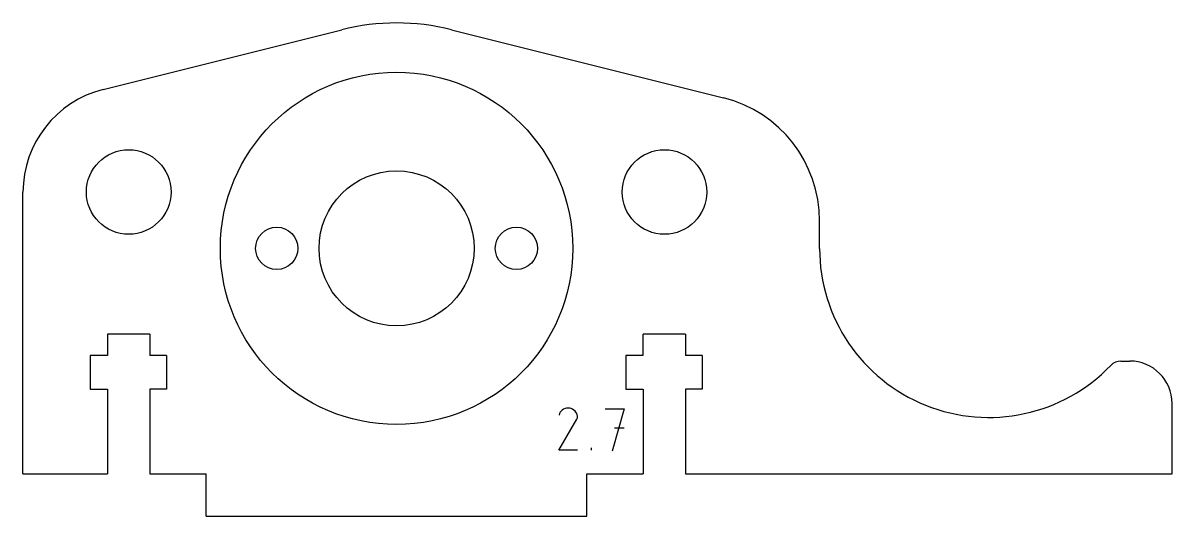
# Model space of a CAD drawing. Header units: millimetres. Extents: x -433 to 1405, y -416 to 1030.
# Drawn here: x 273.5 to 355, y -219 to -184 of the extents above; entities that cross this region are included whole.
import ezdxf

# ---------------------------------------------------------------- set-up
doc = ezdxf.new("R2010")
doc.units = ezdxf.units.MM
doc.layers.get('0').update_dxf_attribs({"lineweight": 25, "true_color": 0xffffff})

msp = doc.modelspace()

# ---------------------------------------------------------------- linework, layer by layer
for p, q in [((279.176, -188.725), (296.109, -184.48)), ((303.891, -184.48), (323.188, -189.318)), ((273.5, -216), (273.5, -196)), ((330, -200), (330, -198.048)), ((279.5, -206.1), (279.5, -207.6)), ((282.5, -206.1), (279.5, -206.1)), ((282.5, -206.1), (282.5, -207.6)), ((317.471, -206.1), (317.471, -207.6)), ((320.5, -206.1), (317.5, -206.1)), ((320.5, -206.1), (320.5, -207.6)), ((279.5, -207.6), (278.27, -207.6)), ((278.27, -207.6), (278.27, -210)), ((283.67, -207.6), (282.5, -207.6)), ((283.67, -207.6), (283.67, -210)), ((317.471, -207.6), (316.271, -207.6)), ((316.271, -207.6), (316.271, -210)), ((321.67, -207.6), (320.5, -207.6)), ((321.67, -207.6), (321.67, -210)), ((351.381, -208), (352, -208)), ((278.27, -210), (279.5, -210)), ((279.5, -210), (279.5, -216)), ((282.5, -210), (282.5, -216)), ((283.67, -210), (282.5, -210)), ((316.271, -210), (317.471, -210)), ((317.5, -210), (317.5, -216)), ((320.5, -210), (320.5, -216)), ((321.671, -210), (320.5, -210)), ((355, -216), (355, -211)), ((273.5, -216), (279.5, -216)), ((282.5, -216), (286.5, -216)), ((286.5, -219), (286.5, -216)), ((313.5, -216), (317.5, -216)), ((313.5, -219), (313.5, -216)), ((320.5, -216), (326.5, -216)), ((320.5, -216), (355, -216)), ((286.5, -219), (313.5, -219))]:
    msp.add_line(p, q)
at = {"color": 5, "true_color": 0x0000ff}
for p, q in [((312.812, -211.833), (312.812, -211.833)), ((314.8, -211.4), (316.133, -211.4)), ((316.133, -211.4), (315.3, -214.4)), ((311.5, -214.333), (312.788, -212.118)), ((312.788, -212.118), (312.788, -212.118)), ((315.467, -212.733), (316.133, -212.733)), ((312.833, -214.333), (311.5, -214.333)), ((313.833, -214.333), (313.833, -214.167))]:
    msp.add_line(p, q, dxfattribs=at)
msp.add_circle((300, -200), 12.5, dxfattribs=at)
for centre, radius in [((281, -196), 3), ((319, -196), 3), ((300, -200), 5.5), ((291.5, -200), 1.5), ((308.5, -200), 1.5)]:
    msp.add_circle(centre, radius)
for centre, radius, start, end in [((300, -200), 16, 75.92683, 104.07317), ((281, -196), 7.5, 104.07317, 180), ((321, -198.048), 9, 0, 75.92683), ((342, -200), 12, 180, 316.18694), ((351.381, -209), 1, 90, 136.18694), ((352, -211), 3, 0, 90)]:
    msp.add_arc(centre, radius, start, end)
for points in [[(312.167, -211.333), (311.856, -211.333), (311.595, -211.546), (311.521, -211.833)], [(312.812, -211.833), (312.738, -211.546), (312.477, -211.333), (312.167, -211.333)], [(312.833, -211.95), (312.833, -211.909), (312.826, -211.87), (312.812, -211.834)], [(312.788, -212.118), (312.817, -212.069), (312.833, -212.012), (312.833, -211.95)]]:
    msp.add_open_spline(points, degree=3, dxfattribs=at)

doc.saveas('drawing.dxf')
